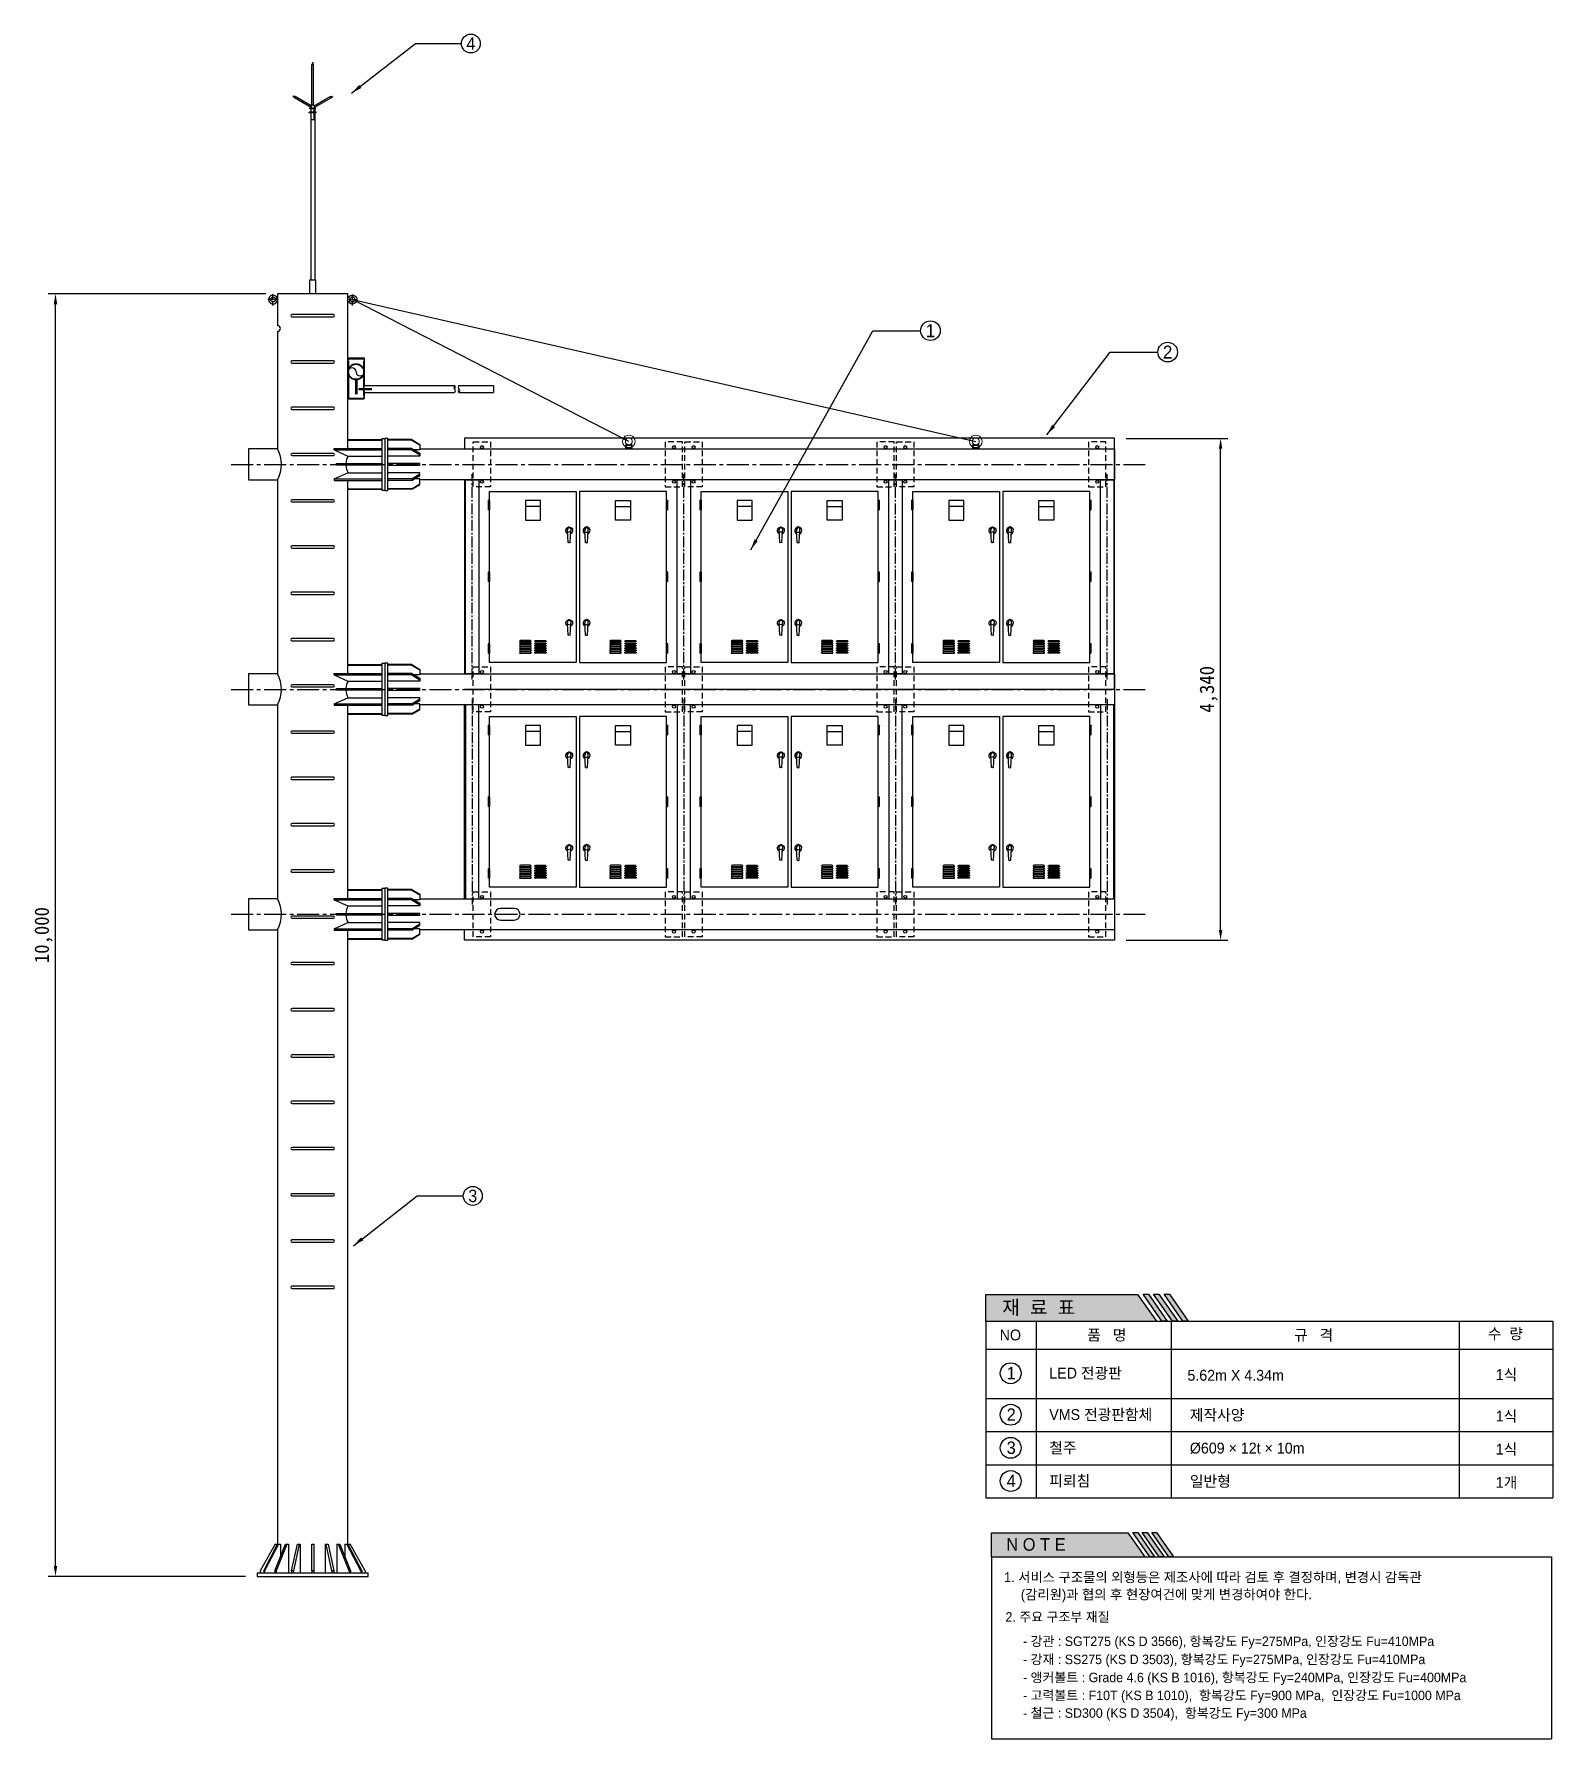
# Model space of a CAD drawing. Header units: millimetres. Extents: x 1102 to 1646, y -3 to 607.
import ezdxf
from ezdxf.enums import TextEntityAlignment as Align

# ---------------------------------------------------------------- set-up
doc = ezdxf.new("R2010")
doc.units = ezdxf.units.MM
for name, pattern in [('CENTER', [2, 1.25, -0.25, 0.25, -0.25]), ('CENTER2', [28.575, 19.05, -3.175, 3.175, -3.175]), ('HIDDENX2', [0.75, 0.5, -0.25])]:
    doc.linetypes.add(name, pattern=pattern)
for name, color, linetype in [('0-도로', 7, 'Continuous'), ('_범례', 7, 'Continuous'), ('Basic', 7, 'Continuous'), ('치수', 1, 'Continuous')]:
    doc.layers.add(name, color=color, linetype=linetype)
doc.styles.add('bord', font='H2GTRE.TTF')
doc.styles.add('HY헤드라인M', font='H2GTRE.TTF')
doc.styles.get("Standard").update_dxf_attribs({"font": 'H2GTRE.TTF'})
doc.styles.add('굴림', font='')
doc.styles.get('굴림').set_extended_font_data('GulimChe')
doc.dimstyles.get("Standard").update_dxf_attribs({"dimtxt": 0.18, "dimasz": 4, "dimexe": 0.18, "dimexo": 0.0625, "dimgap": 0.09, "dimtad": 0, "dimtih": 1, "dimtoh": 1, "dimdec": 4, "dimzin": 0, "dimdsep": 46, "dimtxsty": 'Standard', "dimcen": 0.09, "dimadec": 0, "dimazin": 0, "dimtfac": 1, "dimtdec": 4, "dimtofl": 0, "dimtmove": 0, "dimatfit": 3, "dimfxl": 1, "dimtolj": 1, "dimtzin": 0, "dimarcsym": 0})
doc.dimstyles.new('기준 ISO-25(50배)', dxfattribs={"dimscale": 50, "dimtxt": 2.5, "dimasz": 1.8, "dimexe": 1.25, "dimexo": 2, "dimtad": 1, "dimlunit": 6, "dimtxsty": '굴림', "dimcen": 0, "dimclrt": 3, "dimazin": 2, "dimtfac": 1, "dimtix": 1, "dimtmove": 0, "dimatfit": 3, "dimfxl": 1, "dimarcsym": 0})

msp = doc.modelspace()

# ---------------------------------------------------------------- texts
at = {"color": 0, "style": 'HY헤드라인M'}
for s, height, p in [('4', 4.45, (1258.14, 603.73)), ('1', 4.64, (1422.71, 500.91)), ('2', 4.64, (1507.62, 493.25)), ('3', 4.45, (1258.82, 191.1))]:
    msp.add_text(s, height=height, dxfattribs=at).set_placement(p, align=Align.MIDDLE_CENTER)
at = {"layer": '0-도로', "color": 7, "true_color": 0xffffff, "style": 'bord'}
for s, height, p in [('재  료  표', 5.007, (1448.39, 148.66)), ('N O T E', 4.5, (1449.85, 64.05))]:
    msp.add_text(s, height=height, dxfattribs=at).set_placement(p)
at = {"layer": '_범례', "style": 'HY헤드라인M'}
for s, height, p in [('NO', 3.894, (1447.48, 139.35)), ('품   명', 3.894, (1478.84, 139.34)), ('규   격', 3.894, (1552.9, 139.34)), ('수  량', 3.894, (1622.24, 139.8)), ('1', 4.45, (1449.99, 125.42)), ('LED 전광판', 3.894, (1465.24, 125.7)), ('5.62m X 4.34m', 3.894, (1514.7, 124.92)), ('1식', 3.894, (1625.1, 125.17)), ('2', 4.45, (1449.99, 110.57)), ('VMS 전광판함체', 3.894, (1465.24, 110.85)), ('제작사양', 3.894, (1515.57, 110.72)), ('1식', 3.894, (1625.1, 110.32)), ('3', 4.45, (1449.99, 98.71)), ('철주', 3.894, (1465.24, 98.98)), ('Ø609 × 12t × 10m', 3.894, (1515.57, 98.85)), ('1식', 3.894, (1625.1, 98.45)), ('1식', 3.894, (1625.1, 98.45)), ('4', 4.45, (1449.99, 86.84)), ('피뢰침', 3.894, (1465.24, 87.11)), ('일반형', 3.894, (1515.57, 86.98)), ('1개', 3.894, (1625.1, 86.59)), ('1. 서비스 구조물의 외형등은 제조사에 따라 검토 후 결정하며, 변경시 감독관', 3.5, (1449.03, 52.82)), ('(감리원)과 협의 후 현장여건에 맞게 변경하여야 한다.', 3.5, (1455.07, 46.65)), ('2. 주요 구조부 재질 ', 3.4, (1449.56, 38.66)), ('- 강관 : SGT275 (KS D 3566), 항복강도 Fy=275MPa, 인장강도 Fu=410MPa', 3.4, (1455.83, 29.93)), ('- 강재 : SS275 (KS D 3503), 항복강도 Fy=275MPa, 인장강도 Fu=410MPa', 3.4, (1455.83, 23.44)), ('- 앵커볼트 : Grade 4.6 (KS B 1016), 항복강도 Fy=240MPa, 인장강도 Fu=400MPa', 3.4, (1455.83, 16.97)), ('- 고력볼트 : F10T (KS B 1010),  항복강도 Fy=900 MPa,  인장강도 Fu=1000 MPa', 3.4, (1455.83, 10.55)), ('- 철근 : SD300 (KS D 3504),  항복강도 Fy=300 MPa', 3.4, (1455.83, 4.22))]:
    msp.add_text(s, height=height, dxfattribs=at).set_placement(p)

# ---------------------------------------------------------------- blocks, each defined once
blk = doc.blocks.new('A$C6081')
blk.add_line((63, 22), (47, 22))
blk.add_circle((55, 55), 30)
for centre, radius, start, end in [((55, 55), 55, 301.2197, 238.7803), ((10, 2), 15, 0, 49.9948), ((47, 0), 22, 90, 180), ((63, 0), 22, 360, 90), ((100, 2), 15, 130.0052, 180)]:
    blk.add_arc(centre, radius, start, end)
blk = doc.blocks.new('51808qh')
at = {"ltscale": 0.05}
for p, q in [((49751, 42526), (50046, 42526)), ((49751, 42521), (49751, 42526)), ((49751, 42521), (50046, 42521)), ((50303, 42526), (50096, 42526)), ((50303, 42521), (50096, 42521)), ((50303, 42526), (50373, 42484)), ((50303, 42521), (50303, 42526)), ((50303, 42521), (50373, 42479)), ((50373, 42484), (50373, 42436)), ((49631, 42449), (50046, 42449)), ((49631, 42436), (49631, 42449)), ((49631, 42436), (50046, 42436)), ((49631, 42436), (49751, 42383)), ((49751, 42383), (50046, 42383)), ((50303, 42449), (50096, 42449)), ((50303, 42436), (50096, 42436)), ((50373, 42383), (50096, 42383)), ((50303, 42436), (50303, 42449)), ((50303, 42449), (50373, 42407)), ((50303, 42436), (50373, 42394)), ((50373, 42407), (50373, 42383)), ((49631, 42186), (49751, 42239)), ((49631, 42186), (50046, 42186)), ((49631, 42186), (49631, 42173)), ((49631, 42173), (50046, 42173)), ((49751, 42239), (50046, 42239)), ((50373, 42239), (50096, 42239)), ((50303, 42186), (50096, 42186)), ((50303, 42173), (50096, 42173)), ((50303, 42186), (50373, 42229)), ((50303, 42173), (50373, 42216)), ((50303, 42186), (50303, 42173)), ((50373, 42216), (50373, 42239)), ((50373, 42138), (50373, 42186)), ((49751, 42101), (50046, 42101)), ((49751, 42101), (49751, 42096)), ((49751, 42096), (50046, 42096)), ((50303, 42101), (50096, 42101)), ((50303, 42096), (50096, 42096)), ((50303, 42101), (50373, 42143)), ((50303, 42096), (50373, 42138)), ((50303, 42101), (50303, 42096)), ((49751, 40581), (50046, 40581)), ((49751, 40576), (49751, 40581)), ((49751, 40576), (50046, 40576)), ((50303, 40581), (50096, 40581)), ((50303, 40576), (50096, 40576)), ((50303, 40581), (50373, 40539)), ((50303, 40576), (50303, 40581)), ((50303, 40576), (50373, 40534)), ((50373, 40539), (50373, 40491)), ((49631, 40504), (50046, 40504)), ((49631, 40491), (49631, 40504)), ((49631, 40491), (50046, 40491)), ((49631, 40491), (49751, 40438)), ((49751, 40438), (50046, 40438)), ((50303, 40504), (50096, 40504)), ((50303, 40491), (50096, 40491)), ((50373, 40438), (50096, 40438)), ((50373, 40491), (50214, 40491)), ((50303, 40491), (50303, 40504)), ((50303, 40504), (50373, 40462)), ((50303, 40491), (50373, 40449)), ((50373, 40462), (50373, 40438)), ((49631, 40241), (49751, 40294)), ((49631, 40241), (50046, 40241)), ((49631, 40241), (49631, 40228)), ((49751, 40294), (50046, 40294)), ((50373, 40294), (50096, 40294)), ((50303, 40241), (50096, 40241)), ((50373, 40241), (50214, 40241)), ((50303, 40241), (50373, 40284)), ((50303, 40228), (50373, 40271)), ((50303, 40241), (50303, 40228)), ((50373, 40271), (50373, 40294)), ((50373, 40193), (50373, 40241)), ((49631, 40228), (50046, 40228)), ((49751, 40156), (50046, 40156)), ((49751, 40156), (49751, 40151)), ((49751, 40151), (50046, 40151)), ((50303, 40228), (50096, 40228)), ((50303, 40156), (50096, 40156)), ((50303, 40151), (50096, 40151)), ((50303, 40156), (50373, 40198)), ((50303, 40151), (50373, 40193)), ((50303, 40156), (50303, 40151)), ((49751, 38636), (50046, 38636)), ((49751, 38631), (49751, 38636)), ((49751, 38631), (50046, 38631)), ((50303, 38636), (50096, 38636)), ((50303, 38631), (50096, 38631)), ((50303, 38636), (50373, 38594)), ((50303, 38631), (50303, 38636)), ((50303, 38631), (50373, 38589)), ((49631, 38559), (50046, 38559)), ((49631, 38546), (49631, 38559)), ((49631, 38546), (50046, 38546)), ((49631, 38546), (49751, 38493)), ((49751, 38493), (50046, 38493)), ((50303, 38559), (50096, 38559)), ((50303, 38546), (50096, 38546)), ((50373, 38493), (50096, 38493)), ((50373, 38546), (50214, 38546)), ((50303, 38546), (50303, 38559)), ((50303, 38559), (50373, 38517)), ((50303, 38546), (50373, 38504)), ((50373, 38594), (50373, 38546)), ((50373, 38517), (50373, 38493)), ((49631, 38296), (49751, 38349)), ((49751, 38349), (50046, 38349)), ((50373, 38349), (50096, 38349)), ((50303, 38296), (50373, 38339)), ((50303, 38283), (50373, 38326)), ((50373, 38326), (50373, 38349)), ((49631, 38296), (50046, 38296)), ((49631, 38296), (49631, 38283)), ((49631, 38283), (50046, 38283)), ((49751, 38211), (50046, 38211)), ((49751, 38211), (49751, 38206)), ((49751, 38206), (50046, 38206)), ((50303, 38296), (50096, 38296)), ((50303, 38283), (50096, 38283)), ((50303, 38211), (50096, 38211)), ((50303, 38206), (50096, 38206)), ((50373, 38296), (50214, 38296)), ((50303, 38296), (50303, 38283)), ((50303, 38211), (50373, 38253)), ((50303, 38206), (50373, 38248)), ((50303, 38211), (50303, 38206)), ((50373, 38248), (50373, 38296))]:
    blk.add_line(p, q, dxfattribs=at)
at = {"color": 1, "linetype": 'CENTER2', "ltscale": 10}
for p, q in [((48741, 42311), (56643, 42311)), ((48741, 40366), (56643, 40366)), ((48741, 38421), (56643, 38421))]:
    blk.add_line(p, q, dxfattribs=at)
for p, q in [((50373, 42436), (50214, 42436)), ((50373, 42186), (50214, 42186))]:
    blk.add_line(p, q)
at = {"color": 1, "linetype": 'CENTER2', "ltscale": 5}
for p, q in [((50824, 40450), (50824, 42227)), ((52654, 40450), (52654, 42227)), ((54484, 40450), (54484, 42227)), ((56314, 40450), (56314, 42227)), ((50824, 40282), (50824, 38505)), ((52654, 40282), (52654, 38505)), ((54484, 40282), (54484, 38505)), ((56314, 40282), (56314, 38505))]:
    blk.add_line(p, q, dxfattribs=at)
at = {"ltscale": 0.05}
for points in [[(50046, 42086), (50046, 42536), (50071, 42536), (50071, 42086)], [(50096, 42086), (50096, 42536), (50071, 42536), (50071, 42086)], [(50046, 42303), (49651, 42303), (49651, 42319), (50046, 42319)], [(50096, 42303), (50373, 42303), (50373, 42319), (50096, 42319)], [(50767, 42177), (50881, 42177), (50881, 40500), (50767, 40500)], [(52597, 42177), (52711, 42177), (52711, 40500), (52597, 40500)], [(54427, 42177), (54541, 42177), (54541, 40500), (54427, 40500)], [(56257, 42177), (56371, 42177), (56371, 40500), (56257, 40500)], [(50046, 40141), (50046, 40591), (50071, 40591), (50071, 40141)], [(50096, 40141), (50096, 40591), (50071, 40591), (50071, 40141)], [(50046, 40358), (49651, 40358), (49651, 40374), (50046, 40374)], [(50096, 40358), (50373, 40358), (50373, 40374), (50096, 40374)], [(50767, 38555), (50881, 38555), (50881, 40232), (50767, 40232)], [(52597, 38555), (52711, 38555), (52711, 40232), (52597, 40232)], [(54427, 38555), (54541, 38555), (54541, 40232), (54427, 40232)], [(56257, 38555), (56371, 38555), (56371, 40232), (56257, 40232)], [(50046, 38196), (50046, 38646), (50071, 38646), (50071, 38196)], [(50096, 38196), (50096, 38646), (50071, 38646), (50071, 38196)], [(50046, 38413), (49651, 38413), (49651, 38429), (50046, 38429)], [(50096, 38413), (50373, 38413), (50373, 38429), (50096, 38429)]]:
    blk.add_lwpolyline(points, close=True, dxfattribs=at)
for points in [[(49141, 42445), (48891, 42445), (48891, 42177), (49141, 42177)], [(50373, 42445), (56379, 42445), (56379, 42177), (50373, 42177)], [(49141, 40500), (48891, 40500), (48891, 40232), (49141, 40232)], [(50373, 40500), (56379, 40500), (56379, 40232), (50373, 40232)], [(49141, 38555), (48891, 38555), (48891, 38287), (49141, 38287)], [(50373, 38555), (56379, 38555), (56379, 38287), (50373, 38287)]]:
    blk.add_lwpolyline(points, dxfattribs=at)
for centre, radius, start, end in [((48898, 42311), 278, 331.2465, 28.7535), ((49875, 42311), 143, 149.7946, 176.8006), ((49875, 42311), 143, 183.1994, 210.2054), ((49875, 40366), 143, 149.7946, 176.8006), ((49875, 40366), 143, 183.1994, 210.2054), ((49875, 38421), 143, 149.7946, 176.8006), ((49875, 38421), 143, 183.1994, 210.2054)]:
    blk.add_arc(centre, radius, start, end, dxfattribs=at)
blk = doc.blocks.new('*D31')
at = {"layer": 'Defpoints', "color": 0, "transparency": 16777216}
for p in [(-15, 90), (1904, 90), (1729, -11000)]:
    blk.add_point(p, dxfattribs=at)
at = {"layer": '치수', "color": 0, "lineweight": -2, "transparency": 16777216}
for p, q in [((1804, 90), (-78, 90)), ((-15, -10910), (-15, 0)), ((1629, -11000), (-78, -11000))]:
    blk.add_line(p, q, dxfattribs=at)
at = {"layer": '치수', "color": 0, "transparency": 16777216}
for points in [[(-30, 0), (0, 0), (-15, 90)], [(-30, -10910), (0, -10910), (-15, -11000)]]:
    blk.add_solid(points, dxfattribs=at)
at = {"layer": '치수', "color": 3, "transparency": 16777216, "insert": (-118, -5455), "char_height": 125, "attachment_point": 5, "rotation": 90, "style": '굴림'}
blk.add_mtext('10,000', dxfattribs=at)
blk = doc.blocks.new('*D33')
at = {"layer": 'Defpoints', "color": 0, "transparency": 16777216}
for p in [(9142, -1160), (10058, -1160), (9142, -5500)]:
    blk.add_point(p, dxfattribs=at)
at = {"layer": '치수', "color": 0, "lineweight": -2, "transparency": 16777216}
for p, q in [((9242, -1160), (10120, -1160)), ((10058, -5410), (10058, -1250)), ((9242, -5500), (10120, -5500))]:
    blk.add_line(p, q, dxfattribs=at)
at = {"layer": '치수', "color": 0, "transparency": 16777216}
for points in [[(10043, -1250), (10073, -1250), (10058, -1160)], [(10043, -5410), (10073, -5410), (10058, -5500)]]:
    blk.add_solid(points, dxfattribs=at)
at = {"layer": '치수', "color": 3, "transparency": 16777216, "insert": (9955, -3330), "char_height": 125, "attachment_point": 5, "rotation": 90, "style": '굴림'}
blk.add_mtext('4,340', dxfattribs=at)
blk = doc.blocks.new('86908a')
at = {"color": 7, "linetype": 'Continuous', "lineweight": 15}
for p, q in [((53611, 42127), (53611, 42132)), ((53667, 42132), (53611, 42132)), ((53667, 42127), (53611, 42127)), ((53614, 42120), (53614, 42127)), ((53665, 42120), (53614, 42120)), ((53658, 42149), (53620, 42149)), ((53653, 42152), (53625, 42152)), ((53665, 42127), (53665, 42120)), ((53667, 42132), (53667, 42127))]:
    blk.add_line(p, q, dxfattribs=at)
blk.add_circle((53639, 42185), 30, dxfattribs=at)
for start, end in [(90, 234.661), (305.3388, 90)]:
    blk.add_arc((53639, 42185), 54, start, end, dxfattribs=at)
for points, knots in [([(53619, 42157), (53619, 42157), (53619, 42157), (53618, 42158), (53618, 42158), (53618, 42158), (53617, 42158), (53617, 42158), (53616, 42158), (53615, 42158), (53614, 42157), (53613, 42156), (53613, 42155), (53612, 42155), (53612, 42154), (53612, 42153), (53612, 42152), (53612, 42152), (53612, 42151), (53612, 42151), (53612, 42151)], [0, 0, 0, 0, 0.039485, 0.077614, 0.114456, 0.150084, 0.184585, 0.21805, 0.250586, 0.37781, 0.50065, 0.561494, 0.625775, 0.686243, 0.75085, 0.811498, 0.87556, 0.916018, 0.957462, 1, 1, 1, 1]), ([(53619, 42157), (53620, 42157), (53620, 42156), (53621, 42155), (53621, 42155), (53622, 42154), (53622, 42154), (53622, 42153), (53623, 42153), (53624, 42152), (53624, 42152), (53625, 42152), (53625, 42152)], [0, 0, 0, 0, 0.25, 0.25, 0.25, 0.5, 0.5, 0.5, 0.75, 0.75, 0.75, 1, 1, 1, 1]), ([(53639, 42154), (53639, 42154), (53639, 42154), (53639, 42154), (53638, 42154), (53638, 42154), (53638, 42154), (53637, 42154), (53636, 42154), (53635, 42154), (53634, 42155), (53632, 42155), (53629, 42155), (53626, 42156), (53624, 42156), (53622, 42157), (53620, 42157), (53619, 42157)], [0, 0, 0, 0, 0.01172, 0.023835, 0.036366, 0.049331, 0.062749, 0.09175, 0.125449, 0.181323, 0.250685, 0.372234, 0.500848, 0.634514, 0.762253, 0.884092, 1, 1, 1, 1]), ([(53659, 42157), (53658, 42157), (53658, 42157), (53656, 42157), (53655, 42156), (53654, 42156), (53652, 42156), (53651, 42155), (53649, 42155), (53647, 42155), (53645, 42155), (53643, 42154), (53642, 42154), (53641, 42154), (53640, 42154), (53640, 42154), (53640, 42154), (53639, 42154), (53639, 42154)], [0, 0, 0, 0, 0.065556, 0.13306, 0.202502, 0.273873, 0.347175, 0.422412, 0.499598, 0.628257, 0.749788, 0.819074, 0.87488, 0.908497, 0.937443, 0.959479, 0.980302, 1, 1, 1, 1]), ([(53659, 42157), (53658, 42157), (53658, 42156), (53658, 42155), (53657, 42155), (53657, 42154), (53656, 42154), (53656, 42153), (53655, 42153), (53655, 42152), (53654, 42152), (53654, 42152), (53653, 42152)], [0, 0, 0, 0, 0.25, 0.25, 0.25, 0.5, 0.5, 0.5, 0.75, 0.75, 0.75, 1, 1, 1, 1]), ([(53666, 42151), (53666, 42151), (53666, 42151), (53666, 42151), (53666, 42152), (53666, 42152), (53666, 42153), (53666, 42153), (53666, 42154), (53666, 42155), (53665, 42155), (53665, 42156), (53664, 42157), (53664, 42157), (53663, 42158), (53662, 42158), (53661, 42158), (53660, 42158), (53660, 42157), (53659, 42157), (53659, 42157)], [0, 0, 0, 0, 0.025596, 0.050786, 0.075593, 0.100039, 0.124149, 0.187931, 0.24834, 0.312897, 0.373331, 0.437934, 0.499072, 0.581236, 0.663359, 0.749278, 0.806836, 0.867491, 0.931742, 1, 1, 1, 1]), ([(53609, 42142), (53609, 42142), (53609, 42142), (53609, 42142), (53608, 42141), (53608, 42141), (53608, 42141), (53608, 42141), (53608, 42141), (53608, 42141), (53608, 42141), (53608, 42141), (53608, 42141)], [0, 0, 0, 0, 0.058582, 0.119844, 0.183796, 0.250447, 0.36281, 0.499396, 0.624915, 0.750438, 0.865505, 1, 1, 1, 1]), ([(53612, 42151), (53612, 42151), (53612, 42150), (53612, 42150), (53612, 42150), (53612, 42149), (53612, 42149), (53612, 42149), (53612, 42148), (53612, 42148), (53612, 42147), (53612, 42146), (53611, 42146), (53611, 42145), (53611, 42144), (53610, 42143), (53610, 42143), (53609, 42142), (53609, 42142), (53609, 42142), (53609, 42142)], [0, 0, 0, 0, 0.032231, 0.064107, 0.095664, 0.126939, 0.157969, 0.188797, 0.219465, 0.250021, 0.31222, 0.375793, 0.436475, 0.500168, 0.625627, 0.750308, 0.808511, 0.874883, 0.928741, 1, 1, 1, 1]), ([(53614, 42132), (53614, 42133), (53614, 42134), (53614, 42135), (53613, 42136), (53613, 42137), (53613, 42137), (53612, 42138), (53612, 42139), (53611, 42140), (53610, 42141), (53610, 42141), (53609, 42142)], [0, 0, 0, 0, 0.25, 0.25, 0.25, 0.5, 0.5, 0.5, 0.75, 0.75, 0.75, 1, 1, 1, 1]), ([(53612, 42151), (53613, 42151), (53614, 42150), (53614, 42150), (53615, 42150), (53616, 42150), (53617, 42150), (53617, 42150), (53618, 42149), (53619, 42149), (53619, 42149), (53620, 42149), (53620, 42149)], [0, 0, 0, 0, 0.25, 0.25, 0.25, 0.5, 0.5, 0.5, 0.75, 0.75, 0.75, 1, 1, 1, 1]), ([(53614, 42132), (53614, 42132), (53614, 42132), (53614, 42133), (53615, 42133), (53615, 42133), (53615, 42134), (53615, 42134), (53615, 42134), (53615, 42134), (53616, 42135), (53616, 42137), (53617, 42139), (53618, 42141), (53619, 42143), (53619, 42144), (53620, 42145), (53620, 42146), (53620, 42148), (53620, 42148), (53620, 42149)], [0, 0, 0, 0, 0.024237, 0.048514, 0.07285, 0.097261, 0.121765, 0.146378, 0.171119, 0.196004, 0.221048, 0.339803, 0.460403, 0.589578, 0.721095, 0.775351, 0.830272, 0.885957, 0.942503, 1, 1, 1, 1]), ([(53620, 42149), (53620, 42149), (53620, 42149), (53620, 42149), (53621, 42149), (53621, 42150), (53621, 42150), (53622, 42150), (53622, 42151), (53623, 42151), (53623, 42152), (53624, 42152), (53624, 42152), (53625, 42152), (53625, 42152), (53625, 42152), (53625, 42152)], [0, 0, 0, 0, 0.039129, 0.080908, 0.125339, 0.18036, 0.250447, 0.375268, 0.500498, 0.625224, 0.750447, 0.817083, 0.875014, 0.918776, 0.960396, 1, 1, 1, 1]), ([(53625, 42152), (53625, 42152), (53626, 42152), (53626, 42152), (53627, 42152), (53628, 42152), (53628, 42152), (53629, 42153), (53630, 42153), (53631, 42153), (53633, 42153), (53634, 42153), (53636, 42154), (53637, 42154), (53638, 42154), (53638, 42154), (53638, 42154), (53639, 42154), (53639, 42154), (53639, 42154), (53639, 42154), (53640, 42154), (53640, 42154), (53640, 42154), (53640, 42154), (53641, 42154), (53641, 42154), (53642, 42154), (53644, 42154), (53645, 42153), (53646, 42153), (53647, 42153), (53649, 42153), (53650, 42152), (53652, 42152), (53653, 42152), (53653, 42152)], [0, 0, 0, 0, 0.0217934, 0.0423824, 0.0617748, 0.0799775, 0.096997, 0.1128391, 0.1275092, 0.1972875, 0.2545769, 0.3180632, 0.3813577, 0.4314268, 0.4514116, 0.467846, 0.4770779, 0.4848233, 0.4929893, 0.4995522, 0.5050522, 0.511494, 0.5177424, 0.5251473, 0.5386257, 0.5550538, 0.5829917, 0.6175681, 0.6810383, 0.7110827, 0.7447907, 0.8022495, 0.8722881, 0.9083912, 0.9509345, 1, 1, 1, 1]), ([(53653, 42152), (53653, 42152), (53653, 42152), (53654, 42152), (53654, 42152), (53654, 42152), (53655, 42152), (53655, 42151), (53656, 42151), (53657, 42150), (53657, 42150), (53657, 42150), (53658, 42149), (53658, 42149), (53658, 42149), (53658, 42149)], [0, 0, 0, 0, 0.039602, 0.081235, 0.125023, 0.183038, 0.24978, 0.374933, 0.499804, 0.624783, 0.749806, 0.819881, 0.874856, 0.940352, 1, 1, 1, 1]), ([(53666, 42151), (53665, 42151), (53665, 42150), (53664, 42150), (53663, 42150), (53662, 42150), (53662, 42150), (53661, 42150), (53660, 42149), (53660, 42149), (53659, 42149), (53658, 42149), (53658, 42149)], [0, 0, 0, 0, 0.25, 0.25, 0.25, 0.5, 0.5, 0.5, 0.75, 0.75, 0.75, 1, 1, 1, 1]), ([(53658, 42149), (53658, 42148), (53658, 42148), (53658, 42147), (53658, 42147), (53658, 42146), (53659, 42146), (53659, 42145), (53659, 42144), (53659, 42144), (53659, 42143), (53660, 42141), (53661, 42139), (53662, 42137), (53662, 42135), (53663, 42134), (53663, 42134), (53664, 42133), (53664, 42133), (53664, 42132), (53664, 42132)], [0, 0, 0, 0, 0.032217, 0.064125, 0.095741, 0.12708, 0.158157, 0.188989, 0.219595, 0.249991, 0.280195, 0.411744, 0.540961, 0.661094, 0.7794, 0.824271, 0.868668, 0.912689, 0.956432, 1, 1, 1, 1]), ([(53669, 42142), (53669, 42141), (53668, 42141), (53667, 42140), (53667, 42139), (53666, 42138), (53666, 42137), (53665, 42137), (53665, 42136), (53665, 42135), (53664, 42134), (53664, 42133), (53664, 42132)], [0, 0, 0, 0, 0.25, 0.25, 0.25, 0.5, 0.5, 0.5, 0.75, 0.75, 0.75, 1, 1, 1, 1]), ([(53669, 42142), (53669, 42142), (53669, 42142), (53669, 42142), (53669, 42142), (53669, 42142), (53669, 42142), (53669, 42143), (53668, 42143), (53668, 42144), (53667, 42145), (53667, 42146), (53667, 42146), (53666, 42147), (53666, 42148), (53666, 42149), (53666, 42149), (53666, 42150), (53666, 42151), (53666, 42151)], [0, 0, 0, 0, 0.03033, 0.057906, 0.082728, 0.104795, 0.124108, 0.190709, 0.249075, 0.373864, 0.498769, 0.563119, 0.624403, 0.687149, 0.748558, 0.81013, 0.872336, 0.935524, 1, 1, 1, 1]), ([(53670, 42141), (53670, 42141), (53670, 42141), (53670, 42141), (53670, 42141), (53670, 42141), (53670, 42141), (53670, 42141), (53670, 42141), (53670, 42141), (53670, 42142), (53670, 42142), (53669, 42142)], [0, 0, 0, 0, 0.057048, 0.117641, 0.181779, 0.249463, 0.375016, 0.500569, 0.643891, 0.774877, 0.893564, 1, 1, 1, 1])]:
    blk.add_open_spline(points, degree=3, knots=knots, dxfattribs=at)
for points in [[(53613, 42132), (53613, 42133), (53613, 42133), (53612, 42135), (53612, 42136), (53611, 42137), (53611, 42138), (53610, 42139), (53609, 42140), (53608, 42140), (53608, 42141)], [(53670, 42141), (53670, 42140), (53669, 42140), (53668, 42139), (53668, 42138), (53667, 42137), (53666, 42136), (53666, 42135), (53666, 42133), (53665, 42133), (53665, 42132)]]:
    blk.add_open_spline(points, degree=3, dxfattribs=at)
blk = doc.blocks.new('A$C72003423')
at = {"color": 0}
for p, q in [((22, 3), (15, 106)), ((23, 2), (30, 0)), ((30, 0), (37, 2)), ((38, 3), (45, 106))]:
    blk.add_line(p, q, dxfattribs=at)
for centre, radius, start, end in [((30, 106), 30, 101.3173, 243.5206), ((66, 106), 51, 146.8466, 180), ((56, 106), 41, 142.1436, 180.3484), ((56, 104), 41, 142.5704, 180.7942), ((30, 127), 35, 245.8955, 294.1091), ((23, 3), 1.5, 183.3026, 256.1577), ((30, 130), 8, 90, 146.8466), ((30, 127), 8, 37.8564, 142.1437), ((30, 125), 8, 37.5484, 143.0676), ((30, 130), 8, 33.1534, 107.6703), ((30, 2), 1.5, 256.1577, 283.8423), ((30, 106), 30, 296.4841, 78.4235), ((4, 106), 41, 359.6528, 39.0309), ((4, 104), 41, 359.3537, 39.2573), ((-6, 106), 51, 0, 33.1534), ((37, 3), 1.5, 283.8423, 356.6961)]:
    blk.add_arc(centre, radius, start, end, dxfattribs=at)
blk = doc.blocks.new('15JTGLAJH')
at = {"color": 0}
for p, q in [((-140484, -479126), (-140484, -479206)), ((-140472, -479126), (-140484, -479126)), ((-140472, -479166), (-140484, -479166)), ((-140472, -479126), (-140472, -479206)), ((-140472, -479206), (-140484, -479206))]:
    blk.add_line(p, q, dxfattribs=at)
for centre, radius, start, end in [((-140478, -479132), 9.42, 57.2209, 122.7791), ((-140483, -479125), 1.25, 126.8699, 233.1301), ((-140474, -479125), 1.25, 306.8699, 53.1301)]:
    blk.add_arc(centre, radius, start, end, dxfattribs=at)
blk = doc.blocks.new('51HTKJGA')
at = {"color": 4}
for p, q in [((50957, 41229), (50827, 41229)), ((51606, 41229), (51736, 41229)), ((52787, 41229), (52657, 41229)), ((53436, 41229), (53566, 41229)), ((54617, 41229), (54487, 41229)), ((55266, 41229), (55396, 41229)), ((50957, 39284), (50827, 39284)), ((51606, 39284), (51736, 39284)), ((52787, 39284), (52657, 39284)), ((53436, 39284), (53566, 39284)), ((54617, 39284), (54487, 39284)), ((55266, 39284), (55396, 39284))]:
    blk.add_line(p, q, dxfattribs=at)
for points in [[(50301, 39648), (55921, 39648), (55921, 41818), (50301, 41818), (50301, 41726)], [(50301, 41459), (50301, 39781)], [(50301, 39648), (55921, 39648), (55921, 37478), (50301, 37478), (50301, 37569)], [(50301, 37836), (50301, 39514)]]:
    blk.add_lwpolyline(points, dxfattribs=at)
for points in [[(50517, 41359), (51266, 41359), (51266, 39881), (50517, 39881)], [(50827, 41279), (50827, 41109), (50957, 41109), (50957, 41279)], [(52046, 41359), (51296, 41359), (51296, 39881), (52046, 39881)], [(51736, 41279), (51736, 41109), (51606, 41109), (51606, 41279)], [(52347, 41359), (53096, 41359), (53096, 39881), (52347, 39881)], [(52657, 41279), (52657, 41109), (52787, 41109), (52787, 41279)], [(53876, 41359), (53126, 41359), (53126, 39881), (53876, 39881)], [(53566, 41279), (53566, 41109), (53436, 41109), (53436, 41279)], [(54177, 41359), (54926, 41359), (54926, 39881), (54177, 39881)], [(54487, 41279), (54487, 41109), (54617, 41109), (54617, 41279)], [(55706, 41359), (54956, 41359), (54956, 39881), (55706, 39881)], [(55396, 41279), (55396, 41109), (55266, 41109), (55266, 41279)], [(50517, 39414), (51266, 39414), (51266, 37936), (50517, 37936)], [(52046, 39414), (51296, 39414), (51296, 37936), (52046, 37936)], [(52347, 39414), (53096, 39414), (53096, 37936), (52347, 37936)], [(53876, 39414), (53126, 39414), (53126, 37936), (53876, 37936)], [(54177, 39414), (54926, 39414), (54926, 37936), (54177, 37936)], [(55706, 39414), (54956, 39414), (54956, 37936), (55706, 37936)], [(50827, 39334), (50827, 39164), (50957, 39164), (50957, 39334)], [(51736, 39334), (51736, 39164), (51606, 39164), (51606, 39334)], [(52657, 39334), (52657, 39164), (52787, 39164), (52787, 39334)], [(53566, 39334), (53566, 39164), (53436, 39164), (53436, 39334)], [(54487, 39334), (54487, 39164), (54617, 39164), (54617, 39334)], [(55396, 39334), (55396, 39164), (55266, 39164), (55266, 39334)]]:
    blk.add_lwpolyline(points, close=True, dxfattribs=at)
for points in [[(50787, 40071, 0.414214), (50777, 40061), (50877, 40061, 0.414214), (50867, 40071)], [(50787, 40051, 0.414214), (50777, 40041), (50877, 40041, 0.414214), (50867, 40051)], [(50787, 40031, 0.414214), (50777, 40021), (50877, 40021, 0.414214), (50867, 40031)], [(50787, 40011, 0.414214), (50777, 40001), (50877, 40001, 0.414214), (50867, 40011)], [(50787, 39991, 0.414214), (50777, 39981), (50877, 39981, 0.414214), (50867, 39991)], [(50787, 39971, 0.414214), (50777, 39961), (50877, 39961, 0.414214), (50867, 39971)], [(50997, 40071, -0.414214), (51007, 40061), (50907, 40061, -0.414214), (50917, 40071)], [(50997, 40051, -0.414214), (51007, 40041), (50907, 40041, -0.414214), (50917, 40051)], [(50997, 40031, -0.414214), (51007, 40021), (50907, 40021, -0.414214), (50917, 40031)], [(50997, 40011, -0.414214), (51007, 40001), (50907, 40001, -0.414214), (50917, 40011)], [(50997, 39991, -0.414214), (51007, 39981), (50907, 39981, -0.414214), (50917, 39991)], [(50997, 39971, -0.414214), (51007, 39961), (50907, 39961, -0.414214), (50917, 39971)], [(51566, 40071, 0.414214), (51556, 40061), (51656, 40061, 0.414214), (51646, 40071)], [(51566, 40051, 0.414214), (51556, 40041), (51656, 40041, 0.414214), (51646, 40051)], [(51566, 40031, 0.414214), (51556, 40021), (51656, 40021, 0.414214), (51646, 40031)], [(51566, 40011, 0.414214), (51556, 40001), (51656, 40001, 0.414214), (51646, 40011)], [(51566, 39991, 0.414214), (51556, 39981), (51656, 39981, 0.414214), (51646, 39991)], [(51566, 39971, 0.414214), (51556, 39961), (51656, 39961, 0.414214), (51646, 39971)], [(51776, 40071, -0.414214), (51786, 40061), (51686, 40061, -0.414214), (51696, 40071)], [(51776, 40051, -0.414214), (51786, 40041), (51686, 40041, -0.414214), (51696, 40051)], [(51776, 40031, -0.414214), (51786, 40021), (51686, 40021, -0.414214), (51696, 40031)], [(51776, 40011, -0.414214), (51786, 40001), (51686, 40001, -0.414214), (51696, 40011)], [(51776, 39991, -0.414214), (51786, 39981), (51686, 39981, -0.414214), (51696, 39991)], [(51776, 39971, -0.414214), (51786, 39961), (51686, 39961, -0.414214), (51696, 39971)], [(52617, 40071, 0.414214), (52607, 40061), (52707, 40061, 0.414214), (52697, 40071)], [(52617, 40051, 0.414214), (52607, 40041), (52707, 40041, 0.414214), (52697, 40051)], [(52617, 40031, 0.414214), (52607, 40021), (52707, 40021, 0.414214), (52697, 40031)], [(52617, 40011, 0.414214), (52607, 40001), (52707, 40001, 0.414214), (52697, 40011)], [(52617, 39991, 0.414214), (52607, 39981), (52707, 39981, 0.414214), (52697, 39991)], [(52617, 39971, 0.414214), (52607, 39961), (52707, 39961, 0.414214), (52697, 39971)], [(52827, 40071, -0.414214), (52837, 40061), (52737, 40061, -0.414214), (52747, 40071)], [(52827, 40051, -0.414214), (52837, 40041), (52737, 40041, -0.414214), (52747, 40051)], [(52827, 40031, -0.414214), (52837, 40021), (52737, 40021, -0.414214), (52747, 40031)], [(52827, 40011, -0.414214), (52837, 40001), (52737, 40001, -0.414214), (52747, 40011)], [(52827, 39991, -0.414214), (52837, 39981), (52737, 39981, -0.414214), (52747, 39991)], [(52827, 39971, -0.414214), (52837, 39961), (52737, 39961, -0.414214), (52747, 39971)], [(53396, 40071, 0.414214), (53386, 40061), (53486, 40061, 0.414214), (53476, 40071)], [(53396, 40051, 0.414214), (53386, 40041), (53486, 40041, 0.414214), (53476, 40051)], [(53396, 40031, 0.414214), (53386, 40021), (53486, 40021, 0.414214), (53476, 40031)], [(53396, 40011, 0.414214), (53386, 40001), (53486, 40001, 0.414214), (53476, 40011)], [(53396, 39991, 0.414214), (53386, 39981), (53486, 39981, 0.414214), (53476, 39991)], [(53396, 39971, 0.414214), (53386, 39961), (53486, 39961, 0.414214), (53476, 39971)], [(53606, 40071, -0.414214), (53616, 40061), (53516, 40061, -0.414214), (53526, 40071)], [(53606, 40051, -0.414214), (53616, 40041), (53516, 40041, -0.414214), (53526, 40051)], [(53606, 40031, -0.414214), (53616, 40021), (53516, 40021, -0.414214), (53526, 40031)], [(53606, 40011, -0.414214), (53616, 40001), (53516, 40001, -0.414214), (53526, 40011)], [(53606, 39991, -0.414214), (53616, 39981), (53516, 39981, -0.414214), (53526, 39991)], [(53606, 39971, -0.414214), (53616, 39961), (53516, 39961, -0.414214), (53526, 39971)], [(54447, 40071, 0.414214), (54437, 40061), (54537, 40061, 0.414214), (54527, 40071)], [(54447, 40051, 0.414214), (54437, 40041), (54537, 40041, 0.414214), (54527, 40051)], [(54447, 40031, 0.414214), (54437, 40021), (54537, 40021, 0.414214), (54527, 40031)], [(54447, 40011, 0.414214), (54437, 40001), (54537, 40001, 0.414214), (54527, 40011)], [(54447, 39991, 0.414214), (54437, 39981), (54537, 39981, 0.414214), (54527, 39991)], [(54447, 39971, 0.414214), (54437, 39961), (54537, 39961, 0.414214), (54527, 39971)], [(54657, 40071, -0.414214), (54667, 40061), (54567, 40061, -0.414214), (54577, 40071)], [(54657, 40051, -0.414214), (54667, 40041), (54567, 40041, -0.414214), (54577, 40051)], [(54657, 40031, -0.414214), (54667, 40021), (54567, 40021, -0.414214), (54577, 40031)], [(54657, 40011, -0.414214), (54667, 40001), (54567, 40001, -0.414214), (54577, 40011)], [(54657, 39991, -0.414214), (54667, 39981), (54567, 39981, -0.414214), (54577, 39991)], [(54657, 39971, -0.414214), (54667, 39961), (54567, 39961, -0.414214), (54577, 39971)], [(55226, 40071, 0.414214), (55216, 40061), (55316, 40061, 0.414214), (55306, 40071)], [(55226, 40051, 0.414214), (55216, 40041), (55316, 40041, 0.414214), (55306, 40051)], [(55226, 40031, 0.414214), (55216, 40021), (55316, 40021, 0.414214), (55306, 40031)], [(55226, 40011, 0.414214), (55216, 40001), (55316, 40001, 0.414214), (55306, 40011)], [(55226, 39991, 0.414214), (55216, 39981), (55316, 39981, 0.414214), (55306, 39991)], [(55226, 39971, 0.414214), (55216, 39961), (55316, 39961, 0.414214), (55306, 39971)], [(55436, 40071, -0.414214), (55446, 40061), (55346, 40061, -0.414214), (55356, 40071)], [(55436, 40051, -0.414214), (55446, 40041), (55346, 40041, -0.414214), (55356, 40051)], [(55436, 40031, -0.414214), (55446, 40021), (55346, 40021, -0.414214), (55356, 40031)], [(55436, 40011, -0.414214), (55446, 40001), (55346, 40001, -0.414214), (55356, 40011)], [(55436, 39991, -0.414214), (55446, 39981), (55346, 39981, -0.414214), (55356, 39991)], [(55436, 39971, -0.414214), (55446, 39961), (55346, 39961, -0.414214), (55356, 39971)], [(50787, 38126, 0.414214), (50777, 38116), (50877, 38116, 0.414214), (50867, 38126)], [(50787, 38106, 0.414214), (50777, 38096), (50877, 38096, 0.414214), (50867, 38106)], [(50787, 38086, 0.414214), (50777, 38076), (50877, 38076, 0.414214), (50867, 38086)], [(50787, 38066, 0.414214), (50777, 38056), (50877, 38056, 0.414214), (50867, 38066)], [(50787, 38046, 0.414214), (50777, 38036), (50877, 38036, 0.414214), (50867, 38046)], [(50997, 38126, -0.414214), (51007, 38116), (50907, 38116, -0.414214), (50917, 38126)], [(50997, 38106, -0.414214), (51007, 38096), (50907, 38096, -0.414214), (50917, 38106)], [(50997, 38086, -0.414214), (51007, 38076), (50907, 38076, -0.414214), (50917, 38086)], [(50997, 38066, -0.414214), (51007, 38056), (50907, 38056, -0.414214), (50917, 38066)], [(50997, 38046, -0.414214), (51007, 38036), (50907, 38036, -0.414214), (50917, 38046)], [(51566, 38126, 0.414214), (51556, 38116), (51656, 38116, 0.414214), (51646, 38126)], [(51566, 38106, 0.414214), (51556, 38096), (51656, 38096, 0.414214), (51646, 38106)], [(51566, 38086, 0.414214), (51556, 38076), (51656, 38076, 0.414214), (51646, 38086)], [(51566, 38066, 0.414214), (51556, 38056), (51656, 38056, 0.414214), (51646, 38066)], [(51566, 38046, 0.414214), (51556, 38036), (51656, 38036, 0.414214), (51646, 38046)], [(51776, 38126, -0.414214), (51786, 38116), (51686, 38116, -0.414214), (51696, 38126)], [(51776, 38106, -0.414214), (51786, 38096), (51686, 38096, -0.414214), (51696, 38106)], [(51776, 38086, -0.414214), (51786, 38076), (51686, 38076, -0.414214), (51696, 38086)], [(51776, 38066, -0.414214), (51786, 38056), (51686, 38056, -0.414214), (51696, 38066)], [(51776, 38046, -0.414214), (51786, 38036), (51686, 38036, -0.414214), (51696, 38046)], [(52617, 38126, 0.414214), (52607, 38116), (52707, 38116, 0.414214), (52697, 38126)], [(52617, 38106, 0.414214), (52607, 38096), (52707, 38096, 0.414214), (52697, 38106)], [(52617, 38086, 0.414214), (52607, 38076), (52707, 38076, 0.414214), (52697, 38086)], [(52617, 38066, 0.414214), (52607, 38056), (52707, 38056, 0.414214), (52697, 38066)], [(52617, 38046, 0.414214), (52607, 38036), (52707, 38036, 0.414214), (52697, 38046)], [(52827, 38126, -0.414214), (52837, 38116), (52737, 38116, -0.414214), (52747, 38126)], [(52827, 38106, -0.414214), (52837, 38096), (52737, 38096, -0.414214), (52747, 38106)], [(52827, 38086, -0.414214), (52837, 38076), (52737, 38076, -0.414214), (52747, 38086)], [(52827, 38066, -0.414214), (52837, 38056), (52737, 38056, -0.414214), (52747, 38066)], [(52827, 38046, -0.414214), (52837, 38036), (52737, 38036, -0.414214), (52747, 38046)], [(53396, 38126, 0.414214), (53386, 38116), (53486, 38116, 0.414214), (53476, 38126)], [(53396, 38106, 0.414214), (53386, 38096), (53486, 38096, 0.414214), (53476, 38106)], [(53396, 38086, 0.414214), (53386, 38076), (53486, 38076, 0.414214), (53476, 38086)], [(53396, 38066, 0.414214), (53386, 38056), (53486, 38056, 0.414214), (53476, 38066)], [(53396, 38046, 0.414214), (53386, 38036), (53486, 38036, 0.414214), (53476, 38046)], [(53606, 38126, -0.414214), (53616, 38116), (53516, 38116, -0.414214), (53526, 38126)], [(53606, 38106, -0.414214), (53616, 38096), (53516, 38096, -0.414214), (53526, 38106)], [(53606, 38086, -0.414214), (53616, 38076), (53516, 38076, -0.414214), (53526, 38086)], [(53606, 38066, -0.414214), (53616, 38056), (53516, 38056, -0.414214), (53526, 38066)], [(53606, 38046, -0.414214), (53616, 38036), (53516, 38036, -0.414214), (53526, 38046)], [(54447, 38126, 0.414214), (54437, 38116), (54537, 38116, 0.414214), (54527, 38126)], [(54447, 38106, 0.414214), (54437, 38096), (54537, 38096, 0.414214), (54527, 38106)], [(54447, 38086, 0.414214), (54437, 38076), (54537, 38076, 0.414214), (54527, 38086)], [(54447, 38066, 0.414214), (54437, 38056), (54537, 38056, 0.414214), (54527, 38066)], [(54447, 38046, 0.414214), (54437, 38036), (54537, 38036, 0.414214), (54527, 38046)], [(54657, 38126, -0.414214), (54667, 38116), (54567, 38116, -0.414214), (54577, 38126)], [(54657, 38106, -0.414214), (54667, 38096), (54567, 38096, -0.414214), (54577, 38106)], [(54657, 38086, -0.414214), (54667, 38076), (54567, 38076, -0.414214), (54577, 38086)], [(54657, 38066, -0.414214), (54667, 38056), (54567, 38056, -0.414214), (54577, 38066)], [(54657, 38046, -0.414214), (54667, 38036), (54567, 38036, -0.414214), (54577, 38046)], [(55226, 38126, 0.414214), (55216, 38116), (55316, 38116, 0.414214), (55306, 38126)], [(55226, 38106, 0.414214), (55216, 38096), (55316, 38096, 0.414214), (55306, 38106)], [(55226, 38086, 0.414214), (55216, 38076), (55316, 38076, 0.414214), (55306, 38086)], [(55226, 38066, 0.414214), (55216, 38056), (55316, 38056, 0.414214), (55306, 38066)], [(55226, 38046, 0.414214), (55216, 38036), (55316, 38036, 0.414214), (55306, 38046)], [(55436, 38126, -0.414214), (55446, 38116), (55346, 38116, -0.414214), (55356, 38126)], [(55436, 38106, -0.414214), (55446, 38096), (55346, 38096, -0.414214), (55356, 38106)], [(55436, 38086, -0.414214), (55446, 38076), (55346, 38076, -0.414214), (55356, 38086)], [(55436, 38066, -0.414214), (55446, 38056), (55346, 38056, -0.414214), (55356, 38066)], [(55436, 38046, -0.414214), (55446, 38036), (55346, 38036, -0.414214), (55356, 38046)], [(50787, 38026, 0.414214), (50777, 38016), (50877, 38016, 0.414214), (50867, 38026)], [(50997, 38026, -0.414214), (51007, 38016), (50907, 38016, -0.414214), (50917, 38026)], [(51566, 38026, 0.414214), (51556, 38016), (51656, 38016, 0.414214), (51646, 38026)], [(51776, 38026, -0.414214), (51786, 38016), (51686, 38016, -0.414214), (51696, 38026)], [(52617, 38026, 0.414214), (52607, 38016), (52707, 38016, 0.414214), (52697, 38026)], [(52827, 38026, -0.414214), (52837, 38016), (52737, 38016, -0.414214), (52747, 38026)], [(53396, 38026, 0.414214), (53386, 38016), (53486, 38016, 0.414214), (53476, 38026)], [(53606, 38026, -0.414214), (53616, 38016), (53516, 38016, -0.414214), (53526, 38026)], [(54447, 38026, 0.414214), (54437, 38016), (54537, 38016, 0.414214), (54527, 38026)], [(54657, 38026, -0.414214), (54667, 38016), (54567, 38016, -0.414214), (54577, 38026)], [(55226, 38026, 0.414214), (55216, 38016), (55316, 38016, 0.414214), (55306, 38026)], [(55436, 38026, -0.414214), (55446, 38016), (55346, 38016, -0.414214), (55356, 38026)]]:
    blk.add_lwpolyline(points, format="xyb", close=True, dxfattribs=at)
for name, p in [('15JTGLAJH', (190990, 520406)), ('15JTGLAJH', (192820, 520406)), ('15JTGLAJH', (194650, 520406)), ('A$C72003423', (51326, 40914)), ('A$C72003423', (53156, 40914)), ('A$C72003423', (54986, 40914)), ('15JTGLAJH', (190990, 519786)), ('15JTGLAJH', (192820, 519786)), ('15JTGLAJH', (194650, 519786)), ('A$C72003423', (51326, 40114)), ('A$C72003423', (53156, 40114)), ('A$C72003423', (54986, 40114)), ('15JTGLAJH', (190990, 519166)), ('15JTGLAJH', (192820, 519166)), ('15JTGLAJH', (194650, 519166)), ('15JTGLAJH', (190990, 518461)), ('15JTGLAJH', (192820, 518461)), ('15JTGLAJH', (194650, 518461)), ('A$C72003423', (51326, 38969)), ('A$C72003423', (53156, 38969)), ('A$C72003423', (54986, 38969)), ('15JTGLAJH', (190990, 517841)), ('15JTGLAJH', (192820, 517841)), ('15JTGLAJH', (194650, 517841)), ('A$C72003423', (51326, 38169)), ('A$C72003423', (53156, 38169)), ('A$C72003423', (54986, 38169)), ('15JTGLAJH', (190990, 517221)), ('15JTGLAJH', (192820, 517221)), ('15JTGLAJH', (194650, 517221))]:
    blk.add_blockref(name, p, dxfattribs=at)
at = {"color": 4, "xscale": -1}
for name, p in [('15JTGLAJH', (-88427, 520406)), ('15JTGLAJH', (-86597, 520406)), ('15JTGLAJH', (-84767, 520406)), ('A$C72003423', (51236, 40914)), ('A$C72003423', (53066, 40914)), ('A$C72003423', (54896, 40914)), ('15JTGLAJH', (-88427, 519786)), ('15JTGLAJH', (-86597, 519786)), ('15JTGLAJH', (-84767, 519786)), ('A$C72003423', (51236, 40114)), ('A$C72003423', (53066, 40114)), ('A$C72003423', (54896, 40114)), ('15JTGLAJH', (-88427, 519166)), ('15JTGLAJH', (-86597, 519166)), ('15JTGLAJH', (-84767, 519166)), ('15JTGLAJH', (-88427, 518461)), ('15JTGLAJH', (-86597, 518461)), ('15JTGLAJH', (-84767, 518461)), ('A$C72003423', (51236, 38969)), ('A$C72003423', (53066, 38969)), ('A$C72003423', (54896, 38969)), ('15JTGLAJH', (-88427, 517841)), ('15JTGLAJH', (-86597, 517841)), ('15JTGLAJH', (-84767, 517841)), ('A$C72003423', (51236, 38169)), ('A$C72003423', (53066, 38169)), ('A$C72003423', (54896, 38169)), ('15JTGLAJH', (-88427, 517221)), ('15JTGLAJH', (-86597, 517221)), ('15JTGLAJH', (-84767, 517221))]:
    blk.add_blockref(name, p, dxfattribs=at)
blk = doc.blocks.new('A$C24CF4ED0')
for p, q in [((2208.694, 2090), (2201.694, 2070)), ((2201.694, 1720), (2201.694, 2070)), ((2215.694, 2070), (2201.694, 2070)), ((2215.694, 2070), (2208.694, 2090)), ((2215.694, 1720), (2215.694, 2070)), ((2036.584, 1799.305), (2050.405, 1783.243)), ((2057.405, 1795.367), (2036.584, 1799.305)), ((2057.405, 1795.367), (2050.405, 1783.243)), ((2188.969, 1703.243), (2050.405, 1783.243)), ((2196.524, 1715.047), (2057.405, 1795.367)), ((2220.864, 1715.047), (2359.983, 1795.367)), ((2228.419, 1703.243), (2366.983, 1783.243)), ((2359.983, 1795.367), (2380.803, 1799.305)), ((2359.983, 1795.367), (2366.983, 1783.243)), ((2380.803, 1799.305), (2366.983, 1783.243)), ((2238.694, 1660), (2178.694, 1660)), ((2178.694, 1655), (2178.694, 1660)), ((2238.694, 1655), (2178.694, 1655)), ((2199.694, 1720), (2183.694, 1695)), ((2233.694, 1695), (2183.694, 1695)), ((2183.694, 1690), (2183.694, 1695)), ((2233.694, 1690), (2183.694, 1690)), ((2196.694, 1660), (2196.694, 1690)), ((2196.694, 1595), (2196.694, 1655)), ((2217.694, 1720), (2199.694, 1720)), ((2233.694, 1695), (2217.694, 1720)), ((2220.694, 1660), (2220.694, 1690)), ((2220.694, 1595), (2220.694, 1655)), ((2233.694, 1690), (2233.694, 1695)), ((2238.694, 1655), (2238.694, 1660)), ((2220.694, 1595), (2196.694, 1595)), ((4941.594, -1186.35), (2552.386, 40)), ((2552.386, 40), (7941.594, -1186.35)), ((2513.494, -462.78), (2513.494, -810.101)), ((2513.494, -462.78), (2654.27, -462.78)), ((2513.494, -466.244), (2654.27, -466.244)), ((2513.494, -466.244), (2513.494, -478.56)), ((2519.036, -478.56), (2519.036, -472.402)), ((2519.036, -472.402), (2648.727, -472.402)), ((2519.036, -489.645), (2519.036, -557.288)), ((2519.036, -585.178), (2519.036, -810.101)), ((2648.727, -478.56), (2648.727, -472.402)), ((2648.727, -489.645), (2648.727, -557.288)), ((2648.727, -585.178), (2648.727, -721.373)), ((2654.27, -462.78), (2654.27, -704.129)), ((2654.27, -466.244), (2654.27, -478.56)), ((2578.339, -655.053), (2578.339, -778.217)), ((2589.424, -655.053), (2589.424, -778.217)), ((2606.292, -730.226), (2715.851, -730.226)), ((2606.292, -730.226), (2606.292, -737.616)), ((2648.727, -746.468), (2648.727, -721.373)), ((2648.727, -731.02), (2648.727, -794.654)), ((2654.334, -703.992), (3435.257, -703.992)), ((2715.851, -737.616), (2715.851, -730.226)), ((3472.97, -703.992), (3773.091, -703.992)), ((3773.091, -703.992), (3773.091, -763.849)), ((2513.494, -818.055), (2513.494, -805.739)), ((2513.494, -818.055), (2654.27, -818.055)), ((2519.036, -805.739), (2519.036, -811.897)), ((2519.036, -811.897), (2648.727, -811.897)), ((2589.424, -762.769), (2578.339, -762.769)), ((2606.292, -737.616), (2715.851, -737.616)), ((2648.727, -805.739), (2648.727, -811.897)), ((2654.27, -748.265), (2654.27, -794.654)), ((2654.27, -794.654), (2654.27, -811.897)), ((2654.27, -818.055), (2654.27, -805.739)), ((2654.334, -763.849), (3435.257, -763.849)), ((3472.97, -763.849), (3773.091, -763.849)), ((1884.194, -10720), (1754.194, -10950)), ((1785.346, -10950), (1905.451, -10720)), ((1912.339, -10720), (1792.235, -10950)), ((1880.95, -10950), (1972.874, -10720)), ((1884.194, -10720), (1903.194, -10720)), ((1985.602, -10720), (1893.678, -10950)), ((1903.194, -10720), (1903.194, -10724.322)), ((1905.451, -10720), (1912.339, -10720)), ((1912.339, -10720), (1929.893, -10720)), ((1929.893, -10720), (1929.893, -10827.541)), ((1972.874, -10720), (1985.602, -10720)), ((1985.602, -10720), (1999.037, -10720)), ((1999.037, -10720), (1999.037, -10970)), ((2026.449, -10950), (2076.198, -10720)), ((2092.828, -10720), (2043.079, -10950)), ((2076.198, -10720), (2092.828, -10720)), ((2092.828, -10720), (2100.099, -10720)), ((2100.099, -10720), (2100.099, -10970)), ((2199.694, -10720), (2217.694, -10720)), ((2199.694, -10950), (2199.694, -10720)), ((2217.694, -10720), (2217.694, -10950)), ((2317.289, -10720), (2317.289, -10970)), ((2317.289, -10720), (2324.56, -10720)), ((2324.56, -10720), (2341.189, -10720)), ((2374.308, -10950), (2324.56, -10720)), ((2341.189, -10720), (2390.938, -10950)), ((2418.351, -10720), (2418.351, -10970)), ((2418.351, -10720), (2431.786, -10720)), ((2431.786, -10720), (2444.514, -10720)), ((2523.71, -10950), (2431.786, -10720)), ((2444.514, -10720), (2536.438, -10950)), ((2487.495, -10720), (2487.495, -10827.541)), ((2487.495, -10720), (2505.049, -10720)), ((2505.049, -10720), (2511.937, -10720)), ((2625.153, -10950), (2505.049, -10720)), ((2511.937, -10720), (2632.041, -10950)), ((2514.194, -10720), (2533.194, -10720)), ((2514.194, -10720), (2514.194, -10724.322)), ((2663.194, -10950), (2533.194, -10720)), ((1728.694, -10970), (1728.694, -11000)), ((1728.694, -10970), (2688.694, -10970)), ((1728.694, -11000), (2688.694, -11000)), ((1754.194, -10950), (1754.194, -10970)), ((1785.346, -10950), (1785.346, -10970)), ((1792.235, -10950), (1785.346, -10950)), ((1792.235, -10950), (1792.235, -10970)), ((1880.95, -10950), (1880.95, -10970)), ((1893.678, -10950), (1880.95, -10950)), ((1893.678, -10950), (1893.678, -10970)), ((2043.079, -10950), (2026.449, -10950)), ((2026.449, -10950), (2026.449, -10970)), ((2043.079, -10950), (2043.079, -10970)), ((2199.694, -10950), (2199.694, -10970)), ((2217.694, -10950), (2199.694, -10950)), ((2217.694, -10950), (2217.694, -10970)), ((2390.938, -10950), (2374.308, -10950)), ((2374.308, -10950), (2374.308, -10970)), ((2390.938, -10950), (2390.938, -10970)), ((2536.438, -10950), (2523.71, -10950)), ((2523.71, -10950), (2523.71, -10970)), ((2536.438, -10950), (2536.438, -10970)), ((2632.041, -10950), (2625.153, -10950)), ((2625.153, -10950), (2625.153, -10970)), ((2632.041, -10950), (2632.041, -10970)), ((2663.194, -10950), (2663.194, -10970)), ((2688.694, -11000), (2688.694, -10970))]:
    blk.add_line(p, q)
at = {"linetype": 'Continuous'}
for p, q in [((2191.153, 1690), (2191.153, 210)), ((2226.234, 1690), (2226.234, 210))]:
    blk.add_line(p, q, dxfattribs=at)
at = {"color": 1, "linetype": 'CENTER'}
for p, q in [((1910.248, 40), (1819.892, 40)), ((2507.207, 40), (2597.564, 40))]:
    blk.add_line(p, q, dxfattribs=at)
at = {"color": 1, "linetype": 'CENTER', "ltscale": 30}
for p, q in [((1865.002, -10.671), (1865.002, 94.58)), ((2552.386, -12.626), (2552.386, 92.626))]:
    blk.add_line(p, q, dxfattribs=at)
at = {"ltscale": 0.05}
for points in [[(2513.494, -1247.04), (2513.494, 90), (1903.894, 90), (1903.894, -185)], [(1903.894, -235), (1903.894, -1251.3)], [(1903.894, -1518.7), (1903.894, -3196.3)], [(2513.494, -3192.04), (2513.494, -1522.96)], [(1903.894, -3463.7), (1903.894, -5141.3)], [(2513.494, -5137.04), (2513.494, -3467.96)], [(1903.894, -5408.7), (1903.894, -10722.982)], [(2513.494, -10722.982), (2513.494, -5412.96)]]:
    blk.add_lwpolyline(points, dxfattribs=at)
for points in [[(2388.694, -90.5), (2028.694, -90.5, 1), (2028.694, -109.5), (2388.694, -109.5, 1)], [(2388.694, -490.5), (2028.694, -490.5, 1), (2028.694, -509.5), (2388.694, -509.5, 1)], [(2388.694, -890.5), (2028.694, -890.5, 1), (2028.694, -909.5), (2388.694, -909.5, 1)], [(2388.694, -1290.5), (2028.694, -1290.5, 1), (2028.694, -1309.5), (2388.694, -1309.5, 1)], [(2388.694, -1690.5), (2028.694, -1690.5, 1), (2028.694, -1709.5), (2388.694, -1709.5, 1)], [(2388.694, -2090.5), (2028.694, -2090.5, 1), (2028.694, -2109.5), (2388.694, -2109.5, 1)], [(2388.694, -2490.5), (2028.694, -2490.5, 1), (2028.694, -2509.5), (2388.694, -2509.5, 1)], [(2388.694, -2890.5), (2028.694, -2890.5, 1), (2028.694, -2909.5), (2388.694, -2909.5, 1)], [(2388.694, -3290.5), (2028.694, -3290.5, 1), (2028.694, -3309.5), (2388.694, -3309.5, 1)], [(2388.694, -3690.5), (2028.694, -3690.5, 1), (2028.694, -3709.5), (2388.694, -3709.5, 1)], [(2388.694, -4090.5), (2028.694, -4090.5, 1), (2028.694, -4109.5), (2388.694, -4109.5, 1)], [(2388.694, -4490.5), (2028.694, -4490.5, 1), (2028.694, -4509.5), (2388.694, -4509.5, 1)], [(2388.694, -4890.5), (2028.694, -4890.5, 1), (2028.694, -4909.5), (2388.694, -4909.5, 1)], [(2388.694, -5290.5), (2028.694, -5290.5, 1), (2028.694, -5309.5), (2388.694, -5309.5, 1)], [(2388.694, -5690.5), (2028.694, -5690.5, 1), (2028.694, -5709.5), (2388.694, -5709.5, 1)], [(2388.694, -6090.5), (2028.694, -6090.5, 1), (2028.694, -6109.5), (2388.694, -6109.5, 1)], [(2388.694, -6490.5), (2028.694, -6490.5, 1), (2028.694, -6509.5), (2388.694, -6509.5, 1)], [(2388.694, -6890.5), (2028.694, -6890.5, 1), (2028.694, -6909.5), (2388.694, -6909.5, 1)], [(2388.694, -7290.5), (2028.694, -7290.5, 1), (2028.694, -7309.5), (2388.694, -7309.5, 1)], [(2388.694, -7690.5), (2028.694, -7690.5, 1), (2028.694, -7709.5), (2388.694, -7709.5, 1)], [(2388.694, -8090.5), (2028.694, -8090.5, 1), (2028.694, -8109.5), (2388.694, -8109.5, 1)], [(2388.694, -8490.5), (2028.694, -8490.5, 1), (2028.694, -8509.5), (2388.694, -8509.5, 1)]]:
    blk.add_lwpolyline(points, format="xyb", close=True, dxfattribs=at)
at = {"color": 2, "linetype": 'HIDDENX2', "ltscale": 100}
for points in [[(3746.594, -1580), (3596.594, -1580), (3596.594, -1190), (3746.594, -1190)], [(5256.594, -1580), (5406.594, -1580), (5406.594, -1190), (5256.594, -1190)], [(5576.594, -1580), (5426.594, -1580), (5426.594, -1190), (5576.594, -1190)], [(7086.594, -1580), (7236.594, -1580), (7236.594, -1190), (7086.594, -1190)], [(7406.594, -1580), (7256.594, -1580), (7256.594, -1190), (7406.594, -1190)], [(8916.594, -1580), (9066.594, -1580), (9066.594, -1190), (8916.594, -1190)], [(3746.594, -3525), (3596.594, -3525), (3596.594, -3135), (3746.594, -3135)], [(5256.594, -3525), (5406.594, -3525), (5406.594, -3135), (5256.594, -3135)], [(5576.594, -3525), (5426.594, -3525), (5426.594, -3135), (5576.594, -3135)], [(7086.594, -3525), (7236.594, -3525), (7236.594, -3135), (7086.594, -3135)], [(7406.594, -3525), (7256.594, -3525), (7256.594, -3135), (7406.594, -3135)], [(8916.594, -3525), (9066.594, -3525), (9066.594, -3135), (8916.594, -3135)], [(3746.594, -5470), (3596.594, -5470), (3596.594, -5080), (3746.594, -5080)], [(5256.594, -5470), (5406.594, -5470), (5406.594, -5080), (5256.594, -5080)], [(5576.594, -5470), (5426.594, -5470), (5426.594, -5080), (5576.594, -5080)], [(7086.594, -5470), (7236.594, -5470), (7236.594, -5080), (7086.594, -5080)], [(7406.594, -5470), (7256.594, -5470), (7256.594, -5080), (7406.594, -5080)], [(8916.594, -5470), (9066.594, -5470), (9066.594, -5080), (8916.594, -5080)]]:
    blk.add_lwpolyline(points, close=True, dxfattribs=at)
blk.add_lwpolyline([(3831.594, -5224.8, 1), (3831.594, -5324.8), (3951.594, -5324.8, 1), (3951.594, -5224.8)], format="xyb", close=True)
for radius in [70.388, 64.846]:
    blk.add_circle((2583.882, -584.665), radius)
at = {"color": 4}
for centre in [(3671.594, -1235), (5331.594, -1235), (5501.594, -1235), (7161.594, -1235), (7331.594, -1235), (8991.594, -1235), (3671.594, -1535), (5331.594, -1535), (5501.594, -1535), (7161.594, -1535), (7331.594, -1535), (8991.594, -1535), (3671.594, -3180), (5331.594, -3180), (5501.594, -3180), (7161.594, -3180), (7331.594, -3180), (8991.594, -3180), (3671.594, -3480), (5331.594, -3480), (5501.594, -3480), (7161.594, -3480), (7331.594, -3480), (8991.594, -3480), (3671.594, -5125), (5331.594, -5125), (5501.594, -5125), (7161.594, -5125), (7331.594, -5125), (8991.594, -5125), (3671.594, -5425), (5331.594, -5425), (5501.594, -5425), (7161.594, -5425), (7331.594, -5425), (8991.594, -5425)]:
    blk.add_circle(centre, 12.5, dxfattribs=at)
at = {"ltscale": 0.05}
for centre, radius, start, end in [((1903.894, -210), 25, 270, 90), ((1660.226, -3330), 277.938, 331.2465356, 28.7534644), ((1660.226, -5275), 277.938, 331.2465356, 28.7534644)]:
    blk.add_arc(centre, radius, start, end, dxfattribs=at)
for centre, radius, start, end in [((2548.688, -584.665), 35.194, 0, 180), ((2619.076, -584.665), 35.194, 180, 0), ((2717.367, -733.921), 69.777, 154.6009051, 176.9645853), ((3449.282, -718.956), 20.51, 133.1446215, 226.8553785), ((3421.232, -718.956), 20.51, 313.1446215, 46.8553785), ((3421.232, -748.885), 20.51, 313.1446215, 46.8553785), ((3486.995, -718.956), 20.51, 133.1446215, 226.8553785), ((3486.995, -748.885), 20.51, 133.1446215, 226.8553785), ((3458.945, -748.885), 20.51, 313.1446215, 46.8553785), ((2717.367, -733.921), 69.777, 183.0354147, 205.3990949)]:
    blk.add_arc(centre, radius, start, end)
at = {"layer": 'Basic'}
blk.add_lwpolyline([(2233.694, 210), (2233.694, 90), (2183.694, 90), (2183.694, 210)], close=True, dxfattribs=at)
at = {"extrusion": (0, 0, -1), "yscale": 0.7071231699665077, "zscale": -0.7071231699665077}
for p, xscale, rotation in [((-1904.019, 1.176), -0.7071231699665077, 270), ((-2513.369, 1.176), 0.7071231699665077, 90.00000000000001)]:
    blk.add_blockref('A$C6081', p, dxfattribs=dict(at, xscale=xscale, rotation=rotation))
for name, p in [('51808qh', (-47237.389, -43696.076)), ('51HTKJGA', (-46779.759, -42977.547)), ('86908a', (-48697.511, -43371.023)), ('86908a', (-45697.511, -43371.023))]:
    blk.add_blockref(name, p)
at = {"layer": '치수'}
dim = blk.add_linear_dim(base=(-15, 90), p1=(1728.694, -11000), p2=(1903.894, 90), angle=90, text='10,000', dimstyle='기준 ISO-25(50배)', dxfattribs=at)
dim.commit()
dim.dimension.update_dxf_attribs({"geometry": '*D31', "text_midpoint": (-118.059, -5455)})
dim = blk.add_linear_dim(base=(10057.78, -1160), p1=(9141.594, -5500), p2=(9141.594, -1160), angle=90, dimstyle='기준 ISO-25(50배)', dxfattribs=at)
dim.commit()
dim.dimension.update_dxf_attribs({"geometry": '*D33', "text_midpoint": (9954.722, -3330)})

# ---------------------------------------------------------------- hatches: boundary and pattern name
at = {"layer": '0-도로'}
h = msp.add_hatch(color=52, dxfattribs=at)
h.dxf.hatch_style = 2
h.paths.add_polyline_path([(1496.87, 155.81), (1442.52, 155.81), (1442.52, 146.25), (1503.58, 146.25)])
h.paths.add_polyline_path([(1500.73, 155.87), (1498.81, 155.87), (1505.55, 146.25), (1507.48, 146.25)])
h.paths.add_polyline_path([(1504.48, 155.87), (1502.56, 155.87), (1509.31, 146.25), (1511.23, 146.25)])
h.paths.add_polyline_path([(1508.26, 155.87), (1506.34, 155.87), (1513.08, 146.25), (1515, 146.25)])
h.paths.add_polyline_path([(1446.84, 146.4), (1473.98, 146.4), (1473.98, 155.64), (1446.84, 155.64)], flags=24)
h = msp.add_hatch(color=52, dxfattribs=at)
h.dxf.hatch_style = 2
h.paths.add_polyline_path([(1493.42, 70.48), (1444.58, 70.48), (1444.58, 61.89), (1499.46, 61.89)])
h.paths.add_polyline_path([(1496.9, 70.53), (1495.17, 70.53), (1501.23, 61.89), (1502.96, 61.89)])
h.paths.add_polyline_path([(1500.27, 70.53), (1498.54, 70.53), (1504.6, 61.89), (1506.33, 61.89)])
h.paths.add_polyline_path([(1503.66, 70.53), (1501.93, 70.53), (1508, 61.89), (1509.72, 61.89)])
h.paths.add_polyline_path([(1448.46, 62.02), (1472.86, 62.02), (1472.86, 70.33), (1448.46, 70.33)], flags=24)

# ---------------------------------------------------------------- linework, layer by layer
at = {"color": 0}
for centre, radius in [((1258.14, 603.73), 3.38), ((1422.71, 500.91), 3.52), ((1507.62, 493.25), 3.52), ((1258.82, 191.1), 3.38)]:
    msp.add_circle(centre, radius, dxfattribs=at)
at = {"layer": '0-도로'}
for points in [[(1442.52, 155.81), (1496.87, 155.81)], [(1442.52, 146.25), (1442.52, 155.81)], [(1496.87, 155.81), (1503.58, 146.25)], [(1444.58, 70.48), (1493.42, 70.48)], [(1444.58, 61.89), (1444.58, 70.48)], [(1493.42, 70.48), (1499.46, 61.89)]]:
    msp.add_lwpolyline(points, dxfattribs=at)
at = {"layer": '0-도로', "color": 7}
for points in [[(1498.81, 155.87), (1500.73, 155.87), (1507.48, 146.25), (1505.55, 146.25), (1498.81, 155.87)], [(1502.56, 155.87), (1504.48, 155.87), (1511.23, 146.25), (1509.31, 146.25), (1502.56, 155.87)], [(1506.34, 155.87), (1508.26, 155.87), (1515, 146.25), (1513.08, 146.25), (1506.34, 155.87)], [(1495.17, 70.53), (1496.9, 70.53), (1502.96, 61.89), (1501.23, 61.89), (1495.17, 70.53)], [(1498.54, 70.53), (1500.27, 70.53), (1506.33, 61.89), (1504.6, 61.89), (1498.54, 70.53)], [(1501.93, 70.53), (1503.66, 70.53), (1509.72, 61.89), (1508, 61.89), (1501.93, 70.53)]]:
    msp.add_lwpolyline(points, dxfattribs=at)
at = {"layer": '_범례'}
for p, q in [((1442.52, 146.25), (1645.56, 146.25)), ((1442.52, 146.25), (1442.52, 82.95)), ((1460.57, 146.25), (1460.57, 82.95)), ((1508.93, 146.25), (1508.93, 82.95)), ((1611.97, 146.25), (1611.97, 82.95)), ((1645.56, 146.25), (1645.56, 82.95)), ((1442.52, 136.24), (1645.56, 136.24)), ((1442.52, 118.56), (1645.56, 118.56)), ((1442.52, 106.69), (1645.56, 106.69)), ((1442.52, 94.82), (1645.56, 94.82)), ((1442.52, 82.95), (1645.56, 82.95)), ((1444.58, 61.89), (1645.02, 61.89)), ((1444.58, 61.89), (1444.58, -3.33)), ((1645.02, 61.89), (1645.02, -3.33)), ((1444.58, -3.33), (1645.02, -3.33))]:
    msp.add_line(p, q, dxfattribs=at)
for centre in [(1451.43, 127.6), (1451.43, 112.75), (1451.43, 100.88), (1451.43, 89.01)]:
    msp.add_circle(centre, 3.74, dxfattribs=at)

# ---------------------------------------------------------------- block references
at = {"xscale": 0.04141514932279917, "yscale": 0.04141514932279917, "zscale": 0.04141514932279917}
msp.add_blockref('A$C24CF4ED0', (1110.04, 510.4), dxfattribs=at)

msp.set_redraw_order([(e.dxf.handle, doc.entitydb.next_handle()) for e in msp.query("TEXT MTEXT ATTDEF DIMENSION ARC_DIMENSION")])  # texts and dimensions are drawn at this point

# ---------------------------------------------------------------- leaders
for points in [[(1215.38, 585.91), (1238.28, 603.73), (1254.76, 603.73)], [(1358.33, 422.4), (1402.02, 500.91), (1419.18, 500.91)], [(1464.36, 463.62), (1487.09, 493.25), (1504.1, 493.25)], [(1216.06, 173.28), (1238.96, 191.1), (1255.44, 191.1)]]:
    msp.add_leader(points, dimstyle='Standard')

doc.saveas('drawing.dxf')
